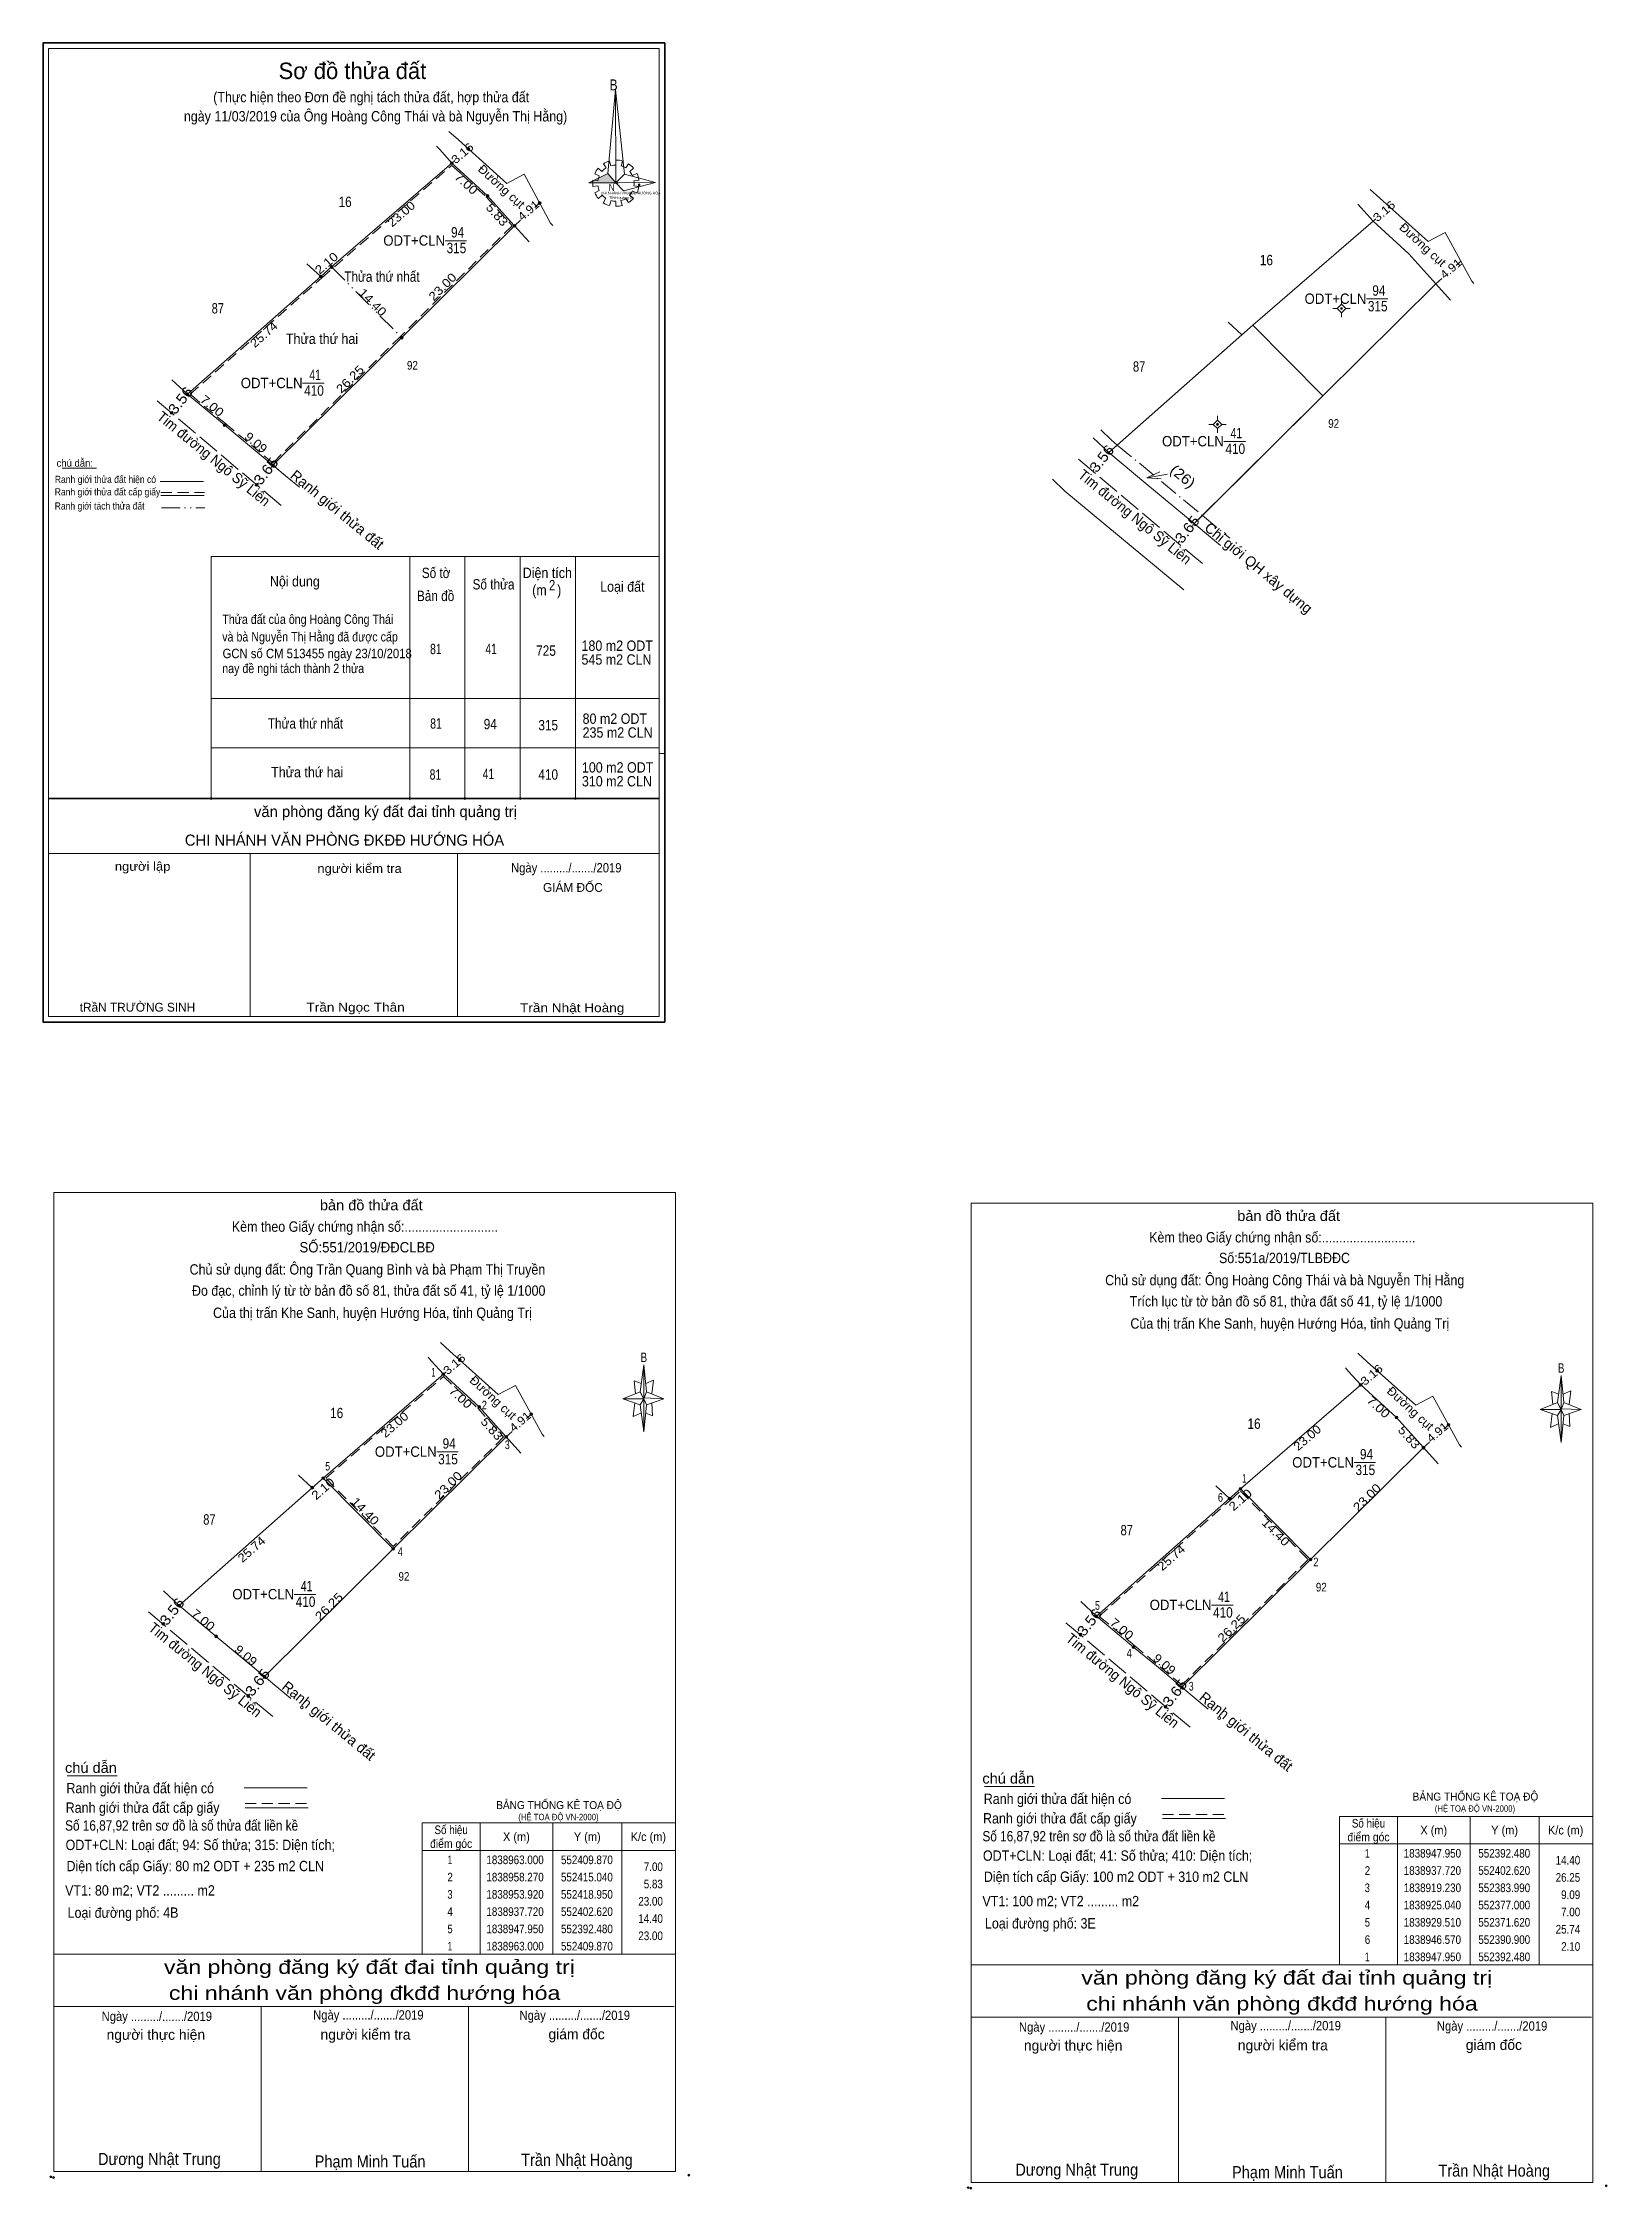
# Model space of a CAD drawing. Header units: metres. Extents: x 552217 to 552444, y 1838678 to 1838989.
import ezdxf
from ezdxf.enums import TextEntityAlignment as Align

# ---------------------------------------------------------------- set-up
doc = ezdxf.new("R2010")
doc.units = ezdxf.units.M
doc.header["$LTSCALE"] = 0.54
doc.header["$PDMODE"] = 32
doc.header["$PDSIZE"] = 0.27
for name, pattern in [('DASH_DOUBLE_DOT', [9.2, 5, -1.2, 0.3, -1.2, 0.3, -1.2]), ('DOT_DASHED', [7.7, 5, -1.2, 0.3, -1.2]), ('LONG_DASHED', [7.5, 6, -1.5]), ('MEDIUM_DASHED', [4.5, 3, -1.5])]:
    doc.linetypes.add(name, pattern=pattern)
for name, color, linetype, lineweight in [('1', 7, 'Continuous', 13), ('10', 7, 'Continuous', 13), ('11', 7, 'Continuous', 13), ('15', 7, 'Continuous', 13), ('17', 7, 'Continuous', 13), ('2', 7, 'Continuous', 13), ('30', 7, 'DOT_DASHED', 13), ('5', 7, 'Continuous', 13), ('6', 7, 'Continuous', 13), ('63', 7, 'Continuous', 13)]:
    doc.layers.add(name, color=color, linetype=linetype, lineweight=lineweight)
doc.layers.add('7', color=7, linetype='Continuous')

msp = doc.modelspace()

# ---------------------------------------------------------------- texts
at = {"layer": '1'}
msp.add_text('Sơ đồ thửa đất', height=2.38, dxfattribs=at).set_placement((552262.13, 1838983.6), align=Align.CENTER)
for s, height, width, p in [('B', 1.585, 0.8, (552299.38, 1838981.96)), ('N', 0.9904, 0.9, (552299.22, 1838967.39)), ('CHI NHÁNH VPĐKĐĐ-HƯỚNG HÓA', 0.3749, 0.95, (552298.07, 1838966.89)), ('TỈNH quảng trị', 0.375, 1.05, (552299.28, 1838966.24)), ('BẢNG THỐNG KÊ TOẠ ĐỘ ', 1.15, 0.95, (552415.6, 1838734.29)), ('BẢNG THỐNG KÊ TOẠ ĐỘ ', 1.15, 0.95, (552282.94, 1838733.06)), ('(HỆ TOẠ ĐỘ VN-2000)', 0.93, 0.9, (552286.14, 1838731.44)), ('(HỆ TOẠ ĐỘ VN-2000)', 0.93, 0.9, (552418.8, 1838732.67))]:
    msp.add_text(s, height=height, dxfattribs=dict(at, width=width)).set_placement(p)
for s, height, p in [('văn phòng đăng ký đất đai tỉnh quảng trị', 1.6, (552285.95, 1838876.72)), ('CHI NHÁNH VĂN PHÒNG ĐKĐĐ HƯỚNG HÓA', 1.6, (552284.09, 1838872.58)), ('GIÁM ĐỐC', 1.28, (552298.37, 1838865.89)), ('tRầN TRƯỜNG SINH', 1.28, (552239.37, 1838848.54))]:
    msp.add_text(s, height=height, dxfattribs=at).set_placement(p, align=Align.RIGHT)
for s, width, p in [('người lập', 1.1, (552235.78, 1838868.94)), ('người kiểm tra', 1.1, (552269.28, 1838868.63)), ('Trần Ngọc Thân', 1.15, (552269.7, 1838848.54)), ('Trần Nhật Hoàng', 1.15, (552301.49, 1838848.46))]:
    msp.add_text(s, height=1.28, dxfattribs=dict(at, width=width)).set_placement(p, align=Align.RIGHT)
at = {"layer": '15'}
for s, width, p in [('1', 0.65, (552273.855, 1838795.7)), ('2', 0.8, (552281.22, 1838790.94)), ('3', 0.75, (552284.55, 1838785.19)), ('5', 0.75, (552258.54, 1838782.08)), ('1', 0.65, (552391.235, 1838780.33)), ('6', 0.8, (552387.78, 1838777.57)), ('4', 0.8, (552269.045, 1838769.69)), ('2', 0.8, (552401.6, 1838768.22)), ('5', 0.75, (552369.98, 1838761.92)), ('4', 0.8, (552374.575, 1838755)), ('3', 0.75, (552383.55, 1838750.22))]:
    msp.add_text(s, height=1.25, dxfattribs=dict(at, width=width)).set_placement(p, align=Align.CENTER)
at = {"layer": '2'}
for s, height, rotation, width, p in [('3.16', 1.2, 40.896, 1.15, (552278.4372, 1838972.4088)), ('Đường cụt', 1.25, 317.545, 1.05, (552283.2831, 1838967.5782)), ('7.00', 1.25, 317.545, 1.15, (552278.1781, 1838968.006)), ('23.00', 1.25, 40.874, 1.1, (552269.611, 1838963.5914)), ('5.83', 1.25, 311.951, 1.15, (552282.6018, 1838963.5428)), ('4.91', 1.2, 40.896, 1.1, (552288.0122, 1838964.1198)), ('Đường cụt', 1.25, 317.545, 1.05, (552416.6431, 1838959.1482)), ('23.00', 1.25, 44.771, 1.15, (552275.6098, 1838953.0661)), ('3.56', 1.5, 51.926, 1.1, (552237.8242, 1838936.5925)), ('Tim đường Ngô Sỹ Liên', 1.5, 320.88, 0.95, (552241.5718, 1838928.0406)), ('3.65', 1.5, 51.926, 1.1, (552250.1985, 1838926.3425)), ('Tim đường Ngô Sỹ Liên', 1.5, 320.88, 0.95, (552374.9318, 1838919.6106)), ('3.16', 1.2, 40.896, 1.15, (552277.2672, 1838797.0388)), ('3.16', 1.2, 40.896, 1.15, (552410.0572, 1838795.4888)), ('7.00', 1.25, 317.545, 1.15, (552277.3681, 1838792.216)), ('Đường cụt', 1.25, 317.545, 1.05, (552282.0631, 1838792.1782)), ('Đường cụt', 1.25, 317.545, 1.05, (552414.8531, 1838790.6282)), ('7.00', 1.25, 317.545, 1.15, (552410.2281, 1838790.826)), ('23.00', 1.25, 40.874, 1.1, (552268.641, 1838788.2514)), ('5.83', 1.25, 311.951, 1.15, (552281.8318, 1838787.7128)), ('4.91', 1.2, 40.896, 1.1, (552286.7922, 1838788.7198)), ('23.00', 1.25, 40.874, 1.1, (552400.761, 1838786.3714)), ('5.83', 1.25, 311.951, 1.15, (552414.6218, 1838786.4828)), ('4.91', 1.2, 40.896, 1.1, (552419.5822, 1838787.1698)), ('23.00', 1.25, 44.771, 1.15, (552276.4298, 1838779.5161)), ('23.00', 1.25, 44.771, 1.15, (552409.4298, 1838777.7361)), ('14.40', 1.25, 314.747, 1.15, (552263.5398, 1838775.755)), ('14.40', 1.25, 314.747, 1.15, (552395.3498, 1838772.725)), ('3.56', 1.5, 51.926, 1.1, (552236.6042, 1838761.1925)), ('Tim đường Ngô Sỹ Liên', 1.5, 320.88, 0.95, (552240.3518, 1838752.6406)), ('3.56', 1.5, 51.926, 1.1, (552369.3942, 1838759.6425)), ('Tim đường Ngô Sỹ Liên', 1.5, 320.88, 0.95, (552373.1418, 1838751.0906)), ('3.65', 1.5, 51.926, 1.1, (552248.9785, 1838750.9425)), ('3.65', 1.5, 51.926, 1.1, (552381.7685, 1838749.3925))]:
    msp.add_text(s, height=height, rotation=rotation, dxfattribs=dict(at, width=width)).set_placement(p, align=Align.CENTER)
for s, height, width, p in [('16', 1.5, 0.85, (552261.075, 1838965.07)), ('94', 1.5, 0.85, (552277.35, 1838960.65)), ('ODT+CLN', 1.5, 0.95, (552271.07, 1838959.47)), ('315', 1.5, 0.85, (552277.185, 1838958.38)), ('Thửa thứ nhất', 1.5, 0.85, (552266.4, 1838954.24)), ('16', 1.5, 0.85, (552394.435, 1838956.64)), ('ODT+CLN', 1.5, 0.95, (552404.43, 1838951.04)), ('94', 1.5, 0.85, (552410.71, 1838952.22)), ('87', 1.5, 0.8, (552242.645, 1838949.65)), ('315', 1.5, 0.85, (552410.545, 1838949.95)), ('Thửa thứ hai', 1.5, 0.9, (552257.725, 1838945.24)), ('ODT+CLN', 1.5, 0.95, (552250.44, 1838938.83)), ('41', 1.5, 0.75, (552256.725, 1838940.01)), ('92', 1.25, 0.85, (552270.81, 1838941.52)), ('87', 1.5, 0.8, (552376.005, 1838941.22)), ('410', 1.5, 0.85, (552256.565, 1838937.74)), ('92', 1.25, 0.85, (552404.17, 1838933.09)), ('ODT+CLN', 1.5, 0.95, (552383.8, 1838930.4)), ('410', 1.5, 0.85, (552389.925, 1838929.31)), ('41', 1.5, 0.75, (552390.085, 1838931.58)), ('16', 1.5, 0.85, (552259.855, 1838789.67)), ('16', 1.5, 0.85, (552392.645, 1838788.12)), ('ODT+CLN', 1.5, 0.95, (552269.85, 1838784.07)), ('94', 1.5, 0.85, (552276.13, 1838785.25)), ('94', 1.5, 0.85, (552408.92, 1838783.7)), ('315', 1.5, 0.85, (552275.965, 1838782.98)), ('ODT+CLN', 1.5, 0.95, (552402.64, 1838782.52)), ('315', 1.5, 0.85, (552408.755, 1838781.43)), ('87', 1.5, 0.8, (552241.425, 1838774.25)), ('87', 1.5, 0.8, (552374.215, 1838772.7)), ('41', 1.5, 0.75, (552255.505, 1838764.61)), ('92', 1.25, 0.85, (552269.59, 1838766.12)), ('ODT+CLN', 1.5, 0.95, (552249.22, 1838763.43)), ('410', 1.5, 0.85, (552255.345, 1838762.34)), ('ODT+CLN', 1.5, 0.95, (552382.01, 1838761.88)), ('41', 1.5, 0.75, (552388.295, 1838763.06)), ('92', 1.25, 0.85, (552402.38, 1838764.57)), ('410', 1.5, 0.85, (552388.135, 1838760.79)), ('điểm góc', 1.25, 0.9, (552276.42, 1838727.43)), ('Số hiệu', 1.25, 0.85, (552276.42, 1838729.43)), ('X (m)', 1.25, 0.95, (552285.87, 1838728.43)), ('Y (m)', 1.25, 0.95, (552296.125, 1838728.43)), ('K/c (m)', 1.25, 0.95, (552304.965, 1838728.43)), (' 1', 1.25, 0.75, (552276.07, 1838725.08)), ('1838963.000', 1.25, 0.85, (552285.67, 1838725.08)), ('552409.870', 1.25, 0.85, (552296.07, 1838725.08)), (' 2', 1.25, 0.85, (552276.075, 1838722.58)), ('1838958.270', 1.25, 0.85, (552285.67, 1838722.58)), ('552415.040', 1.25, 0.85, (552296.07, 1838722.58)), (' 3', 1.25, 0.8, (552276.065, 1838720.08)), ('1838953.920', 1.25, 0.85, (552285.67, 1838720.08)), ('552418.950', 1.25, 0.85, (552296.07, 1838720.08)), (' 4', 1.25, 0.85, (552276.07, 1838717.58)), (' 5', 1.25, 0.8, (552276.075, 1838715.08)), ('1838937.720', 1.25, 0.85, (552285.67, 1838717.58)), ('1838947.950', 1.25, 0.85, (552285.67, 1838715.08)), ('552402.620', 1.25, 0.85, (552296.07, 1838717.58)), ('552392.480', 1.25, 0.85, (552296.07, 1838715.08)), (' 1', 1.25, 0.75, (552276.07, 1838712.58)), ('1838963.000', 1.25, 0.85, (552285.67, 1838712.58)), ('552409.870', 1.25, 0.85, (552296.07, 1838712.58))]:
    msp.add_text(s, height=height, dxfattribs=dict(at, width=width)).set_placement(p, align=Align.CENTER)
for s, p in [('Ranh giới thửa đất', (552259.4642, 1838920.6552)), ('Chỉ giới QH xây dựng', (552392.8192, 1838912.2284)), ('Ranh giới thửa đất', (552258.2442, 1838745.2552)), ('Ranh giới thửa đất', (552391.0342, 1838743.7052))]:
    msp.add_text(s, height=1.5, rotation=320.626, dxfattribs=at).set_placement(p, align=Align.CENTER)
at = {"layer": '2', "width": 0.85}
for s, p in [('5.83', (552307.07, 1838721.58)), ('7.00', (552307.07, 1838724.08)), ('23.00', (552307.07, 1838719.08)), ('14.40', (552307.07, 1838716.58)), ('23.00', (552307.07, 1838714.08))]:
    msp.add_text(s, height=1.25, dxfattribs=at).set_placement(p, align=Align.RIGHT)
at = {"layer": '5'}
for s, height, rotation, width, p in [('3.16', 1.2, 40.896, 1.15, (552411.8572, 1838964.0174)), ('4.91', 1.2, 40.896, 1.1, (552421.5272, 1838955.6941)), ('3.56', 1.5, 51.926, 1.1, (552371.1881, 1838928.1675)), ('(26)', 1.5, 320.626, 1.1, (552381.8542, 1838925.4914)), ('3.65', 1.5, 51.926, 1.1, (552383.5624, 1838917.9175))]:
    msp.add_text(s, height=height, rotation=rotation, dxfattribs=dict(at, width=width)).set_placement(p, align=Align.CENTER)
for s, height, width, p in [('bản đồ thửa đất', 1.5, 1.05, (552264.86, 1838819.77)), ('bản đồ thửa đất', 1.5, 1.05, (552397.65, 1838818.22)), ('Kèm theo Giấy chứng nhận số:...........................', 1.5, 0.9, (552263.94, 1838816.66)), ('SỐ:551/2019/ĐĐCLBĐ', 1.5, 0.95, (552264.26, 1838813.67)), ('Kèm theo Giấy chứng nhận số:...........................', 1.5, 0.9, (552396.73, 1838815.11)), ('Số:551a/2019/TLBĐĐC', 1.5, 0.9, (552397.05, 1838812.12)), ('Chủ sử dụng đất: Ông Trần Quang Bình và bà Phạm Thị Truyền', 1.5, 0.9, (552264.3, 1838810.46)), ('Chủ sử dụng đất: Ông Hoàng Công Thái và bà Nguyễn Thị Hằng', 1.5, 0.9, (552397.09, 1838808.91)), ('Đo đạc, chỉnh lý từ tờ bản đồ số 81, thửa đất số 41, tỷ lệ 1/1000 ', 1.5, 0.9, (552264.735, 1838807.39)), ('Trích lục từ tờ bản đồ số 81, thửa đất số 41, tỷ lệ 1/1000 ', 1.5, 0.9, (552397.525, 1838805.84)), ('Của thị trấn Khe Sanh, huyện Hướng Hóa, tỉnh Quảng Trị', 1.5, 0.9, (552265.03, 1838804.18)), ('Của thị trấn Khe Sanh, huyện Hướng Hóa, tỉnh Quảng Trị', 1.5, 0.9, (552397.82, 1838802.63)), ('B', 1.378, 0.75, (552304.32, 1838797.79)), ('B', 1.378, 0.75, (552437.11, 1838796.24)), ('văn phòng đăng ký đất đai tỉnh quảng trị', 2, 1.25, (552264.585, 1838709.19)), ('chi nhánh văn phòng đkđđ hướng hóa', 2, 1.25, (552263.895, 1838705.43)), ('văn phòng đăng ký đất đai tỉnh quảng trị', 2, 1.25, (552397.375, 1838707.64)), ('Ngày ........./......./2019', 1.35, 0.9, (552233.815, 1838702.37)), ('Ngày ........./......./2019', 1.35, 0.9, (552264.435, 1838702.57)), ('Ngày ........./......./2019', 1.35, 0.9, (552294.315, 1838702.52)), ('chi nhánh văn phòng đkđđ hướng hóa', 2, 1.25, (552396.685, 1838703.88)), ('Ngày ........./......./2019', 1.35, 0.9, (552366.605, 1838700.82)), ('Ngày ........./......./2019', 1.35, 0.9, (552397.225, 1838701.02)), ('Ngày ........./......./2019', 1.35, 0.9, (552427.105, 1838700.97)), ('Dương Nhật Trung', 1.75, 0.9, (552234.19, 1838681.51)), ('Phạm Minh Tuấn', 1.75, 0.9, (552264.685, 1838681.15)), ('Trần Nhật Hoàng', 1.75, 0.9, (552294.625, 1838681.38)), ('Dương Nhật Trung', 1.75, 0.9, (552366.98, 1838679.96)), ('Phạm Minh Tuấn', 1.75, 0.9, (552397.475, 1838679.6)), ('Trần Nhật Hoàng', 1.75, 0.9, (552427.415, 1838679.83))]:
    msp.add_text(s, height=height, dxfattribs=dict(at, width=width)).set_placement(p, align=Align.CENTER)
for s, p in [('người thực hiện', (552233.67, 1838699.64)), ('người kiểm tra', (552264.025, 1838699.66)), ('giám đốc', (552294.575, 1838699.72)), ('người thực hiện', (552366.46, 1838698.09)), ('người kiểm tra', (552396.815, 1838698.11)), ('giám đốc', (552427.365, 1838698.17))]:
    msp.add_text(s, height=1.5, dxfattribs=at).set_placement(p, align=Align.CENTER)
at = {"layer": '6'}
msp.add_text('chú dẫn:', height=1.029, dxfattribs=at).set_placement((552219.3, 1838927.47))
for s, height, width, p in [('Ranh giới thửa đất cấp giấy', 1.029, 0.9, (552219.04, 1838923.3)), ('Ranh giới thửa đất hiện có ', 1.029, 0.9, (552219.05, 1838925.11)), ('Ranh giới tách thửa đất', 1.029, 0.9, (552219.03, 1838921.26)), ('Số tờ', 1.5, 0.85, (552272.17, 1838911.33)), ('Diện tích', 1.5, 0.9, (552286.78, 1838911.34)), ('Nội dung', 1.5, 0.9, (552250.18, 1838910.11)), ('Bản đồ', 1.5, 0.85, (552271.47, 1838908)), ('Số thửa', 1.5, 0.85, (552279.52, 1838909.68)), ('(m   )', 1.5, 0.9, (552288.15, 1838908.85)), ('2', 1.5, 0.8, (552290.59, 1838909.56)), ('Loại đất', 1.5, 0.9, (552297.99, 1838909.35)), ('Thửa đất của ông Hoàng Công Thái', 1.36, 0.85, (552243.29, 1838904.69)), ('và bà Nguyễn Thị Hằng đã được cấp ', 1.36, 0.85, (552243.28, 1838902.15)), ('GCN số CM 513455 ngày 23/10/2018', 1.36, 0.9, (552243.33, 1838899.73)), ('81', 1.5, 0.75, (552273.37, 1838900.31)), ('41', 1.5, 0.75, (552281.37, 1838900.31)), ('725', 1.5, 0.85, (552288.73, 1838900.07)), ('545 m2 CLN', 1.5, 0.9, (552295.29, 1838898.79)), ('180 m2 ODT', 1.5, 0.9, (552295.29, 1838900.79)), ('nay đề nghi tách thành 2 thửa', 1.36, 0.85, (552243.28, 1838897.57)), ('Thửa thứ nhất', 1.5, 0.85, (552249.88, 1838889.53)), ('81', 1.5, 0.75, (552273.39, 1838889.52)), ('94', 1.5, 0.85, (552281.14, 1838889.44)), ('315', 1.5, 0.85, (552289.05, 1838889.28)), ('80 m2 ODT', 1.5, 0.9, (552295.45, 1838890.22)), ('235 m2 CLN', 1.5, 0.9, (552295.45, 1838888.22)), ('Thửa thứ hai', 1.5, 0.9, (552250.36, 1838882.48)), ('100 m2 ODT ', 1.5, 0.9, (552295.35, 1838883.16)), ('81', 1.5, 0.75, (552273.31, 1838882.13)), ('41', 1.5, 0.75, (552280.98, 1838882.21)), ('410', 1.5, 0.85, (552289.05, 1838882.13)), ('310 m2 CLN', 1.5, 0.9, (552295.35, 1838881.16)), ('chú dẫn', 1.5, 1.05, (552220.53, 1838738.3)), ('chú dẫn', 1.5, 1.05, (552353.32, 1838736.75)), ('Ranh giới thửa đất hiện có ', 1.5, 0.9, (552220.73, 1838735.34)), ('Ranh giới thửa đất hiện có ', 1.5, 0.9, (552353.52, 1838733.79)), ('Ranh giới thửa đất cấp giấy', 1.5, 0.9, (552220.62, 1838732.52)), ('Ranh giới thửa đất cấp giấy', 1.5, 0.9, (552353.41, 1838730.97)), ('Số 16,87,92 trên sơ đồ là số thửa đất liền kề', 1.5, 0.85, (552220.54, 1838729.93)), ('ODT+CLN: Loại đất; 94: Số thửa; 315: Diện tích;', 1.5, 0.9, (552220.61, 1838727.12)), ('Số 16,87,92 trên sơ đồ là số thửa đất liền kề', 1.5, 0.85, (552353.33, 1838728.38)), ('Diện tích cấp Giấy: 80 m2 ODT + 235 m2 CLN', 1.5, 0.9, (552220.74, 1838724.06)), ('ODT+CLN: Loại đất; 41: Số thửa; 410: Diện tích;', 1.5, 0.9, (552353.4, 1838725.57)), ('Diện tích cấp Giấy: 100 m2 ODT + 310 m2 CLN', 1.5, 0.9, (552353.53, 1838722.51)), ('VT1: 80 m2; VT2 ......... m2', 1.5, 0.9, (552220.54, 1838720.53)), ('VT1: 100 m2; VT2 ......... m2', 1.5, 0.9, (552353.33, 1838718.98)), ('Loại đường phố: 4B', 1.5, 0.9, (552220.9, 1838717.31)), ('Loại đường phố: 3E', 1.5, 0.9, (552353.69, 1838715.76))]:
    msp.add_text(s, height=height, dxfattribs=dict(at, width=width)).set_placement(p)
at = {"layer": '6', "width": 0.9}
msp.add_text('Ngày ........./......./2019', height=1.35, dxfattribs=at).set_placement((552293.085, 1838868.7), align=Align.CENTER)
at = {"layer": '63'}
for s, rotation, width, p in [('2.10', 41.135, 1.15, (552258.7889, 1838956.4529)), ('14.40', 314.747, 1.15, (552264.6198, 1838950.835)), ('25.74', 41.504, 1.1, (552249.7158, 1838946.1314)), ('26.25', 44.784, 1.15, (552262.2247, 1838939.6818)), ('7.00', 320.278, 1.15, (552241.4256, 1838935.794)), ('9.09', 320.267, 1.1, (552247.7705, 1838930.4777)), ('2.10', 41.135, 1.15, (552258.2789, 1838778.9829)), ('2.10', 41.135, 1.15, (552391.0689, 1838777.3729)), ('25.74', 41.504, 1.1, (552247.9358, 1838770.2014)), ('25.74', 41.504, 1.1, (552381.0858, 1838769.0014)), ('26.25', 44.784, 1.15, (552259.1647, 1838761.9518)), ('7.00', 320.278, 1.15, (552240.1256, 1838759.974)), ('7.00', 320.278, 1.15, (552373.1056, 1838758.674)), ('26.25', 44.784, 1.15, (552389.8247, 1838758.8018)), ('9.09', 320.267, 1.1, (552246.3105, 1838754.8377)), ('9.09', 320.267, 1.1, (552379.2705, 1838753.5677))]:
    msp.add_text(s, height=1.25, rotation=rotation, dxfattribs=dict(at, width=width)).set_placement(p, align=Align.CENTER)
for s, width, p in [('Số hiệu', 0.85, (552409.21, 1838730.38)), ('điểm góc', 0.9, (552409.21, 1838728.38)), ('X (m)', 0.95, (552418.66, 1838729.38)), ('Y (m)', 0.95, (552428.915, 1838729.38)), ('K/c (m)', 0.95, (552437.755, 1838729.38)), (' 1', 0.75, (552408.86, 1838726.03)), ('1838947.950', 0.85, (552418.46, 1838726.03)), ('552392.480', 0.85, (552428.86, 1838726.03)), (' 2', 0.85, (552408.865, 1838723.53)), ('1838937.720', 0.85, (552418.46, 1838723.53)), ('552402.620', 0.85, (552428.86, 1838723.53)), (' 4', 0.85, (552408.86, 1838718.53)), (' 3', 0.8, (552408.855, 1838721.03)), ('1838919.230', 0.85, (552418.46, 1838721.03)), ('1838925.040', 0.85, (552418.46, 1838718.53)), ('552383.990', 0.85, (552428.86, 1838721.03)), ('552377.000', 0.85, (552428.86, 1838718.53)), (' 5', 0.8, (552408.865, 1838716.03)), ('1838929.510', 0.85, (552418.46, 1838716.03)), ('552371.620', 0.85, (552428.86, 1838716.03)), (' 6', 0.85, (552408.865, 1838713.53)), ('1838946.570', 0.85, (552418.46, 1838713.53)), ('552390.900', 0.85, (552428.86, 1838713.53)), (' 1', 0.75, (552408.86, 1838711.03)), ('1838947.950', 0.85, (552418.46, 1838711.03)), ('552392.480', 0.85, (552428.86, 1838711.03))]:
    msp.add_text(s, height=1.25, dxfattribs=dict(at, width=width)).set_placement(p, align=Align.CENTER)
at = {"layer": '63', "width": 0.85}
for s, p in [('14.40', (552439.86, 1838725.03)), ('26.25', (552439.86, 1838722.53)), ('9.09', (552439.86, 1838720.03)), ('25.74', (552439.86, 1838715.03)), ('7.00', (552439.86, 1838717.53)), ('2.10', (552439.86, 1838712.53))]:
    msp.add_text(s, height=1.25, dxfattribs=at).set_placement(p, align=Align.RIGHT)
at = {"layer": '7', "width": 0.9}
for s, p in [('(Thực hiện theo Đơn đề nghị tách thửa đất, hợp thửa đất ', (552265.095, 1838980.24)), ('ngày 11/03/2019 của Ông Hoàng Công Thái và bà Nguyễn Thị Hằng)', (552265.48, 1838977.46))]:
    msp.add_text(s, height=1.5, dxfattribs=at).set_placement(p, align=Align.CENTER)

# ---------------------------------------------------------------- hatches: boundary and pattern name
at = {"layer": '1'}
msp.add_hatch(color=256, dxfattribs=at).paths.add_polyline_path([(552296.33, 1838968.56), (552299.08, 1838969.91), (552300.26, 1838968.56)])
at = {"layer": '11'}
for points in [[(552405.4598, 1838950.36, 1), (552405.1598, 1838950.36, 1)], [(552387.4898, 1838933.59, 1), (552387.1898, 1838933.59, 1)]]:
    msp.add_hatch(color=256, dxfattribs=at).paths.add_polyline_path(points)
at = {"layer": '63'}
for points in [[(552276.71, 1838971.43, 1), (552276.31, 1838971.43, 1)], [(552279.11, 1838973.49, 1), (552278.71, 1838973.49, 1)], [(552281.88, 1838966.7, 1), (552281.48, 1838966.7, 1)], [(552289.43, 1838965.65, 1), (552289.03, 1838965.65, 1)], [(552285.79, 1838962.35, 1), (552285.39, 1838962.35, 1)], [(552259.32, 1838956.38, 1), (552258.92, 1838956.38, 1)], [(552257.74, 1838955, 1), (552257.34, 1838955, 1)], [(552269.46, 1838946.15, 1), (552269.06, 1838946.15, 1)], [(552238.46, 1838937.94, 1), (552238.06, 1838937.94, 1)], [(552236.16, 1838935.27, 1), (552235.76, 1838935.27, 1)], [(552243.84, 1838933.47, 1), (552243.44, 1838933.47, 1)], [(552250.83, 1838927.66, 1), (552250.43, 1838927.66, 1)], [(552248.47, 1838924.83, 1), (552248.07, 1838924.83, 1)], [(552277.89, 1838798.09, 1), (552277.49, 1838798.09, 1)], [(552275.49, 1838796.03, 1), (552275.09, 1838796.03, 1)], [(552408.28, 1838794.48, 1), (552407.88, 1838794.48, 1)], [(552410.68, 1838796.54, 1), (552410.28, 1838796.54, 1)], [(552280.66, 1838791.3, 1), (552280.26, 1838791.3, 1)], [(552288.21, 1838790.25, 1), (552287.81, 1838790.25, 1)], [(552413.45, 1838789.75, 1), (552413.05, 1838789.75, 1)], [(552421, 1838788.7, 1), (552420.6, 1838788.7, 1)], [(552284.57, 1838786.95, 1), (552284.17, 1838786.95, 1)], [(552417.36, 1838785.4, 1), (552416.96, 1838785.4, 1)], [(552256.52, 1838779.6, 1), (552256.12, 1838779.6, 1)], [(552258.1, 1838780.98, 1), (552257.7, 1838780.98, 1)], [(552390.89, 1838779.43, 1), (552390.49, 1838779.43, 1)], [(552389.31, 1838778.05, 1), (552388.91, 1838778.05, 1)], [(552268.24, 1838770.75, 1), (552267.84, 1838770.75, 1)], [(552401.03, 1838769.2, 1), (552400.63, 1838769.2, 1)], [(552234.94, 1838759.87, 1), (552234.54, 1838759.87, 1)], [(552237.24, 1838762.54, 1), (552236.84, 1838762.54, 1)], [(552370.03, 1838760.99, 1), (552369.63, 1838760.99, 1)], [(552242.62, 1838758.07, 1), (552242.22, 1838758.07, 1)], [(552367.73, 1838758.32, 1), (552367.33, 1838758.32, 1)], [(552375.41, 1838756.52, 1), (552375.01, 1838756.52, 1)], [(552249.61, 1838752.26, 1), (552249.21, 1838752.26, 1)], [(552382.4, 1838750.71, 1), (552382, 1838750.71, 1)], [(552247.25, 1838749.43, 1), (552246.85, 1838749.43, 1)], [(552380.04, 1838747.88, 1), (552379.64, 1838747.88, 1)]]:
    msp.add_hatch(color=256, dxfattribs=at).paths.add_polyline_path(points)

# ---------------------------------------------------------------- linework, layer by layer
at = {"layer": '1'}
for p, q in [((552298.84, 1838970.73), (552298.45, 1838971.32)), ((552299.34, 1838971.73), (552299.52, 1838971.02)), ((552300.26, 1838971.14), (552300.28, 1838971.87)), ((552301.22, 1838971.73), (552301.05, 1838971)), ((552301.7, 1838970.73), (552302.09, 1838971.32)), ((552296.92, 1838968.97), (552297.64, 1838968.86)), ((552297.64, 1838968.13), (552296.92, 1838968.02)), ((552297.86, 1838969.59), (552297.21, 1838969.86)), ((552297.69, 1838970.68), (552298.23, 1838970.2)), ((552299.91, 1838968.54), (552300.61, 1838968.54)), ((552302.81, 1838970.68), (552302.27, 1838970.23)), ((552302.66, 1838969.61), (552303.31, 1838969.93)), ((552303.62, 1838968.97), (552302.88, 1838968.86)), ((552302.88, 1838968.13), (552303.62, 1838968.02)), ((552297.21, 1838967.13), (552297.86, 1838967.45)), ((552298.3, 1838966.77), (552297.73, 1838966.31)), ((552298.45, 1838965.7), (552298.82, 1838966.33)), ((552299.56, 1838965.99), (552299.34, 1838965.29)), ((552300.26, 1838965.17), (552300.26, 1838965.88)), ((552300.98, 1838965.99), (552301.2, 1838965.31)), ((552302.09, 1838965.7), (552301.7, 1838966.31)), ((552302.22, 1838966.77), (552302.81, 1838966.33)), ((552303.34, 1838967.11), (552302.62, 1838967.38)), ((552241.68, 1838914.44), (552306.54, 1838914.44)), ((552241.68, 1838914.44), (552241.68, 1838879.39)), ((552270.42, 1838914.44), (552270.42, 1838879.39)), ((552278.42, 1838914.44), (552278.42, 1838879.39)), ((552286.42, 1838914.44), (552286.42, 1838879.39)), ((552294.42, 1838914.44), (552294.42, 1838879.39)), ((552241.68, 1838893.87), (552306.54, 1838893.87)), ((552241.68, 1838886.73), (552306.54, 1838886.73)), ((552306.54, 1838885.93), (552307.34, 1838885.93)), ((552217.33, 1838878.61), (552217.33, 1838847.02)), ((552218.14, 1838871.45), (552306.54, 1838871.45)), ((552247.33, 1838871.45), (552247.33, 1838847.83)), ((552277.33, 1838871.45), (552277.33, 1838847.83))]:
    msp.add_line(p, q, dxfattribs=at)
at = {"layer": '1', "lineweight": 35}
msp.add_line((552218.14, 1838879.39), (552306.54, 1838879.39), dxfattribs=at)
at = {"layer": '1'}
for points in [[(552217.33, 1838847.02), (552217.33, 1838988.82), (552307.33, 1838988.82), (552307.33, 1838847.02)], [(552217.33, 1838847.02), (552217.33, 1838988.82), (552307.33, 1838988.82), (552307.33, 1838847.02)], [(552300.22, 1838982.07), (552300.26, 1838968.56), (552299.08, 1838969.91)], [(552300.22, 1838982.07), (552300.26, 1838968.56), (552301.5, 1838969.82)], [(552296.33, 1838968.56), (552299.08, 1838969.91), (552300.26, 1838968.56)], [(552306.02, 1838968.61), (552300.26, 1838968.56), (552301.5, 1838969.82)], [(552305.98, 1838968.63), (552301.39, 1838967.4), (552300.26, 1838968.56)], [(552257.9, 1838780.98), (552268.04, 1838770.75), (552249.41, 1838752.26), (552242.42, 1838758.07), (552237.04, 1838762.54), (552256.32, 1838779.6)]]:
    msp.add_lwpolyline(points, close=True, dxfattribs=at)
at = {"layer": '1', "linetype": 'MEDIUM_DASHED'}
for points in [[(552276.51, 1838971.1), (552281.5, 1838966.52), (552285.24, 1838962.36), (552269.08, 1838946.33), (552250.62, 1838928), (552243.8, 1838933.66), (552238.64, 1838937.95), (552257.7, 1838954.81)], [(552390.68, 1838779.09), (552400.48, 1838769.2), (552382.19, 1838751.05), (552375.37, 1838756.71), (552370.21, 1838761), (552389.28, 1838777.86)]]:
    msp.add_lwpolyline(points, close=True, dxfattribs=at)
at = {"layer": '1'}
for centre, major_axis, start_param, end_param in [((552300.2714, 1838968.5176), (3.3649, 0), 1.84955988, 2.13900916), ((552300.2714, 1838968.5176), (2.6372, 0), 1.56985589, 1.85611068), ((552300.2714, 1838968.5176), (3.3649, 0), 1.27924208, 1.56332225), ((552300.2714, 1838968.5176), (2.6372, 0), 1.00270906, 1.2755622), ((552300.2714, 1838968.5176), (3.3649, 0), 0.71056237, 0.99687234), ((552300.2714, 1838968.5176), (3.3649, 0), 3.00667928, 3.29139349), ((552300.2714, 1838968.5176), (3.3649, 0), 2.43958176, 2.72400246), ((552300.2714, 1838968.5176), (2.6372, 0), 2.72368549, 3.01515824), ((552300.2714, 1838968.5176), (2.6372, 0), 3.28229955, 3.56105054), ((552300.2714, 1838968.5176), (2.6372, 0), 2.13373541, 2.44496261), ((552300.2714, 1838968.5176), (2.6372, 0), 0.42678376, 0.70646463), ((552300.2714, 1838968.5176), (2.6372, 0), 6.13558388, 6.41618463), ((552300.2714, 1838968.5176), (3.3649, 0), 0.1390515, 0.43393316), ((552300.2714, 1838968.5176), (3.3649, 0), 5.85230288, 6.13839648), ((552300.2714, 1838968.5176), (3.3649, 0), 3.56988637, 3.85691866), ((552300.2714, 1838968.5176), (2.6372, 0), 3.86077574, 4.13258255), ((552300.2521, 1838968.4976), (3.3649, 0), 4.1470906, 4.43659307), ((552300.2714, 1838968.5176), (2.6372, 0), 4.43854677, 4.71314001), ((552300.2714, 1838968.5176), (3.3649, 0), 4.71301008, 4.99761054), ((552300.2714, 1838968.5176), (2.6372, 0), 4.99087134, 5.28933161), ((552300.2714, 1838968.5176), (3.3649, 0), 5.28561416, 5.56798705), ((552300.2714, 1838968.5176), (2.6372, 0), 5.56137327, 5.83951437)]:
    msp.add_ellipse(centre, major_axis=major_axis, ratio=0.995001, start_param=start_param, end_param=end_param, dxfattribs=at)
for p in [(552303.62, 1838968.29), (552241.68, 1838879.39), (552270.42, 1838879.39), (552278.42, 1838879.39), (552286.42, 1838879.39), (552294.42, 1838879.39)]:
    msp.add_point(p, dxfattribs=at)
at = {"layer": '10'}
for p in [(552392.48, 1838947.95), (552385.16, 1838920.4)]:
    msp.add_line(p, (552402.62, 1838937.72), dxfattribs=at)
for points in [[(552392.48, 1838947.95), (552409.87, 1838963), (552415.04, 1838958.27), (552418.95, 1838953.92), (552402.62, 1838937.72)], [(552372.85, 1838930.6), (552390.9, 1838946.57), (552392.48, 1838947.95)], [(552372.85, 1838930.6), (552371.62, 1838929.51), (552377, 1838925.04), (552383.99, 1838919.23), (552385.16, 1838920.4)]]:
    msp.add_lwpolyline(points, dxfattribs=at)
at = {"layer": '11'}
for p, q in [((552404.69, 1838950.36), (552404.06, 1838950.36)), ((552405.31, 1838951.61), (552405.31, 1838950.99)), ((552405.31, 1838949.73), (552405.31, 1838949.11)), ((552406.56, 1838950.36), (552405.94, 1838950.36)), ((552387.34, 1838934.84), (552387.34, 1838934.21)), ((552386.71, 1838933.59), (552386.09, 1838933.59)), ((552387.34, 1838932.97), (552387.34, 1838932.34)), ((552388.59, 1838933.59), (552387.97, 1838933.59))]:
    msp.add_line(p, q, dxfattribs=at)
for points in [[(552405.31, 1838950.99), (552404.69, 1838950.36), (552405.31, 1838949.73), (552405.94, 1838950.36)], [(552387.34, 1838934.21), (552386.71, 1838933.59), (552387.34, 1838932.97), (552387.97, 1838933.59)]]:
    msp.add_lwpolyline(points, close=True, dxfattribs=at)
for centre in [(552405.3098, 1838950.36), (552387.3398, 1838933.59)]:
    msp.add_circle(centre, 0.15, dxfattribs=at)
at = {"layer": '15'}
for centre in [(552275.29, 1838796.03), (552408.08, 1838794.48), (552280.46, 1838791.3), (552413.25, 1838789.75), (552284.37, 1838786.95), (552417.16, 1838785.4), (552256.32, 1838779.6), (552389.11, 1838778.05), (552237.04, 1838762.54), (552369.83, 1838760.99), (552242.42, 1838758.07), (552375.21, 1838756.52), (552249.41, 1838752.26), (552382.2, 1838750.71), (552254.8, 1838747.79), (552387.59, 1838746.24)]:
    msp.add_circle(centre, 0.2, dxfattribs=at)
at = {"layer": '17'}
for p, q in [((552220.1, 1838927.23), (552225.07, 1838927.23)), ((552220.84, 1838737.89), (552228.08, 1838737.89)), ((552353.63, 1838736.34), (552360.87, 1838736.34))]:
    msp.add_line(p, q, dxfattribs=at)
at = {"layer": '2'}
for p, q in [((552277.47, 1838974.78), (552276.09, 1838976.02)), ((552284.47, 1838968.49), (552277.47, 1838974.78)), ((552276.93, 1838971.79), (552276.51, 1838971.43)), ((552276.51, 1838971.43), (552281.68, 1838966.7)), ((552278.9, 1838973.5), (552278.72, 1838973.34)), ((552286.97, 1838969.8), (552284.47, 1838968.49)), ((552290.82, 1838962.74), (552286.97, 1838969.8)), ((552410.83, 1838966.35), (552409.45, 1838967.59)), ((552417.83, 1838960.06), (552410.83, 1838966.35)), ((552285.59, 1838962.35), (552287.71, 1838960)), ((552291.12, 1838962.4), (552290.82, 1838962.74)), ((552409.87, 1838963), (552415.04, 1838958.27)), ((552275.55, 1838960.18), (552278.66, 1838960.18)), ((552420.33, 1838961.37), (552417.83, 1838960.06)), ((552424.18, 1838954.31), (552420.33, 1838961.37)), ((552255.52, 1838956.82), (552257.54, 1838955)), ((552418.95, 1838953.92), (552421.07, 1838951.57)), ((552424.48, 1838953.97), (552424.18, 1838954.31)), ((552408.91, 1838951.75), (552412.02, 1838951.75)), ((552388.88, 1838948.39), (552390.9, 1838946.57)), ((552392.48, 1838947.95), (552402.62, 1838937.72)), ((552238.11, 1838937.76), (552238.26, 1838937.94)), ((552238.26, 1838937.94), (552243.64, 1838933.47)), ((552254.92, 1838939.54), (552258.03, 1838939.54)), ((552235.94, 1838935.24), (552236.13, 1838935.46)), ((552388.28, 1838931.11), (552391.39, 1838931.11)), ((552250.37, 1838927.35), (552250.63, 1838927.66)), ((552371.62, 1838929.51), (552377, 1838925.04)), ((552248.27, 1838924.83), (552248.53, 1838925.14)), ((552276.25, 1838799.38), (552274.87, 1838800.62)), ((552283.25, 1838793.09), (552276.25, 1838799.38)), ((552277.68, 1838798.1), (552277.5, 1838797.94)), ((552409.04, 1838797.83), (552407.66, 1838799.07)), ((552416.04, 1838791.54), (552409.04, 1838797.83)), ((552275.71, 1838796.39), (552275.29, 1838796.03)), ((552275.29, 1838796.03), (552280.46, 1838791.3)), ((552285.75, 1838794.4), (552283.25, 1838793.09)), ((552289.6, 1838787.34), (552285.75, 1838794.4)), ((552408.5, 1838794.84), (552408.08, 1838794.48)), ((552408.08, 1838794.48), (552413.25, 1838789.75)), ((552410.47, 1838796.55), (552410.29, 1838796.39)), ((552418.54, 1838792.85), (552416.04, 1838791.54)), ((552422.39, 1838785.79), (552418.54, 1838792.85)), ((552274.33, 1838784.78), (552277.44, 1838784.78)), ((552284.37, 1838786.95), (552286.49, 1838784.6)), ((552289.9, 1838787), (552289.6, 1838787.34)), ((552417.16, 1838785.4), (552419.28, 1838783.05)), ((552422.69, 1838785.45), (552422.39, 1838785.79)), ((552407.12, 1838783.23), (552410.23, 1838783.23)), ((552254.3, 1838781.42), (552256.32, 1838779.6)), ((552257.9, 1838780.98), (552268.04, 1838770.75)), ((552387.09, 1838779.87), (552389.11, 1838778.05)), ((552390.69, 1838779.43), (552400.83, 1838769.2)), ((552253.7, 1838764.14), (552256.81, 1838764.14)), ((552234.72, 1838759.84), (552234.91, 1838760.06)), ((552236.89, 1838762.36), (552237.04, 1838762.54)), ((552237.04, 1838762.54), (552242.42, 1838758.07)), ((552369.68, 1838760.81), (552369.83, 1838760.99)), ((552369.83, 1838760.99), (552375.21, 1838756.52)), ((552386.49, 1838762.59), (552389.6, 1838762.59)), ((552367.51, 1838758.29), (552367.7, 1838758.51)), ((552249.15, 1838751.95), (552249.41, 1838752.26)), ((552249.41, 1838752.26), (552251.48, 1838750.54)), ((552251.48, 1838750.54), (552253.23, 1838749.09)), ((552381.94, 1838750.4), (552382.2, 1838750.71)), ((552382.2, 1838750.71), (552384.27, 1838748.99)), ((552247.05, 1838749.43), (552247.31, 1838749.74)), ((552379.84, 1838747.88), (552380.1, 1838748.19)), ((552384.27, 1838748.99), (552386.02, 1838747.54)), ((552280.62, 1838731.05), (552280.62, 1838712.05)), ((552291.12, 1838731.05), (552291.12, 1838712.05)), ((552301.12, 1838731.05), (552301.12, 1838712.05)), ((552272.22, 1838727.05), (552308.92, 1838727.05))]:
    msp.add_line(p, q, dxfattribs=at)
at = {"layer": '2', "linetype": 'DASH_DOUBLE_DOT'}
msp.add_line((552259.12, 1838956.38), (552269.26, 1838946.15), dxfattribs=at)
at = {"layer": '2', "linetype": 'LONG_DASHED'}
for p, q in [((552233.85, 1838937), (552252.19, 1838921.53)), ((552367.21, 1838928.57), (552385.55, 1838913.1)), ((552232.63, 1838761.6), (552250.97, 1838746.13)), ((552365.42, 1838760.05), (552383.76, 1838744.58))]:
    msp.add_line(p, q, dxfattribs=at)
at = {"layer": '2'}
for points in [[(552257.54, 1838955), (552259.12, 1838956.38), (552276.51, 1838971.43)], [(552274.32, 1838973.9), (552274.77, 1838973.39), (552276.51, 1838971.43)], [(552281.68, 1838966.7), (552285.01, 1838962.99), (552285.59, 1838962.35)], [(552407.68, 1838965.47), (552408.13, 1838964.96), (552409.87, 1838963)], [(552285.59, 1838962.35), (552269.26, 1838946.15), (552250.63, 1838927.66)], [(552390.9, 1838946.57), (552392.48, 1838947.95), (552409.87, 1838963)], [(552236.01, 1838940.06), (552238.26, 1838937.94), (552257.54, 1838955)], [(552418.95, 1838953.92), (552402.62, 1838937.72), (552383.99, 1838919.23)], [(552369.37, 1838931.63), (552371.62, 1838929.51), (552390.9, 1838946.57)], [(552243.64, 1838933.47), (552246.93, 1838930.74), (552250.63, 1838927.66)], [(552250.63, 1838927.66), (552252.7, 1838925.94), (552254.45, 1838924.49)], [(552383.99, 1838919.23), (552386.06, 1838917.51), (552387.81, 1838916.06)], [(552273.1, 1838798.5), (552273.55, 1838797.99), (552275.29, 1838796.03)], [(552256.32, 1838779.6), (552257.9, 1838780.98), (552275.29, 1838796.03)], [(552389.11, 1838778.05), (552390.69, 1838779.43), (552408.08, 1838794.48)], [(552405.89, 1838796.95), (552406.34, 1838796.44), (552408.08, 1838794.48)], [(552280.46, 1838791.3), (552283.79, 1838787.59), (552284.37, 1838786.95)], [(552413.25, 1838789.75), (552416.58, 1838786.04), (552417.16, 1838785.4)], [(552284.37, 1838786.95), (552268.04, 1838770.75), (552249.41, 1838752.26)], [(552417.16, 1838785.4), (552400.83, 1838769.2), (552382.2, 1838750.71)], [(552234.79, 1838764.66), (552237.04, 1838762.54), (552256.32, 1838779.6)], [(552367.58, 1838763.11), (552369.83, 1838760.99), (552389.11, 1838778.05)], [(552242.42, 1838758.07), (552245.71, 1838755.34), (552249.41, 1838752.26)], [(552375.21, 1838756.52), (552378.5, 1838753.79), (552382.2, 1838750.71)]]:
    msp.add_lwpolyline(points, dxfattribs=at)
at = {"layer": '2', "linetype": 'MEDIUM_DASHED'}
msp.add_lwpolyline([(552275.29, 1838795.7), (552280.28, 1838791.12), (552284.02, 1838786.96), (552268.04, 1838771.1), (552258.27, 1838780.97)], close=True, dxfattribs=at)
at = {"layer": '2'}
for points in [[(552408.08, 1838794.48), (552413.25, 1838789.75), (552417.16, 1838785.4), (552400.83, 1838769.2), (552390.69, 1838779.43)], [(552272.22, 1838731.05), (552308.92, 1838731.05), (552308.92, 1838712.05), (552272.22, 1838712.05)]]:
    msp.add_lwpolyline(points, close=True, dxfattribs=at)
at = {"layer": '30'}
for p, q in [((552372.85, 1838930.6), (552385.16, 1838920.4)), ((552385.16, 1838920.4), (552389.12, 1838917.12))]:
    msp.add_line(p, q, dxfattribs=at)
msp.add_lwpolyline([(552370.47, 1838932.82), (552371.98, 1838931.33), (552372.85, 1838930.6)], dxfattribs=at)
at = {"layer": '30', "linetype": 'Continuous'}
msp.add_lwpolyline([(552363.48, 1838925.67), (552365.25, 1838923.91), (552382.48, 1838909.63)], dxfattribs=at)
at = {"layer": '5'}
for p, q in [((552412.26, 1838965.07), (552412.08, 1838964.91)), ((552410.29, 1838963.36), (552409.87, 1838963)), ((552422.59, 1838957.22), (552421.89, 1838956.58)), ((552419.82, 1838954.71), (552418.95, 1838953.92)), ((552371.47, 1838929.33), (552371.62, 1838929.51)), ((552369.3, 1838926.81), (552369.49, 1838927.03)), ((552377.12, 1838925.87), (552380.1, 1838926.39)), ((552383.73, 1838918.92), (552383.99, 1838919.23)), ((552381.63, 1838916.4), (552381.89, 1838916.71)), ((552303.79, 1838793.49), (552304.29, 1838797.39)), ((552436.58, 1838791.94), (552437.08, 1838795.84)), ((552303.79, 1838791.59), (552301.29, 1838792.49)), ((552304.69, 1838791.59), (552304.29, 1838787.69)), ((552304.69, 1838793.49), (552307.19, 1838792.49)), ((552305.49, 1838791.89), (552305.59, 1838789.99)), ((552436.58, 1838790.04), (552434.08, 1838790.94)), ((552437.48, 1838791.94), (552439.98, 1838790.94)), ((552305.59, 1838789.99), (552304.59, 1838790.39)), ((552437.48, 1838790.04), (552437.08, 1838786.14)), ((552438.38, 1838788.44), (552437.38, 1838788.84)), ((552438.28, 1838790.34), (552438.38, 1838788.44)), ((552218.92, 1838712.05), (552308.92, 1838712.05)), ((552351.71, 1838710.5), (552441.71, 1838710.5)), ((552218.92, 1838704.45), (552308.72, 1838704.45)), ((552218.92, 1838704.45), (552308.72, 1838704.45)), ((552218.92, 1838704.45), (552308.72, 1838704.45)), ((552248.92, 1838680.55), (552248.92, 1838704.45)), ((552278.92, 1838680.55), (552278.92, 1838704.45)), ((552351.71, 1838702.9), (552441.51, 1838702.9)), ((552351.71, 1838702.9), (552441.51, 1838702.9)), ((552351.71, 1838702.9), (552441.51, 1838702.9)), ((552381.71, 1838679), (552381.71, 1838702.9)), ((552411.71, 1838679), (552411.71, 1838702.9))]:
    msp.add_line(p, q, dxfattribs=at)
at = {"layer": '5', "lineweight": 35}
msp.add_lwpolyline([(552217.34, 1838988.83), (552307.34, 1838988.83), (552307.34, 1838847.03), (552217.34, 1838847.03)], close=True, dxfattribs=at)
at = {"layer": '5'}
for points in [[(552306.54, 1838879.39), (552306.54, 1838847.83), (552218.14, 1838847.83), (552218.14, 1838988.03), (552306.54, 1838988.03)], [(552218.92, 1838822.35), (552308.92, 1838822.35), (552308.92, 1838680.55), (552218.92, 1838680.55)], [(552351.71, 1838820.8), (552441.71, 1838820.8), (552441.71, 1838679), (552351.71, 1838679)], [(552304.29, 1838797.39), (552304.69, 1838793.49), (552304.29, 1838792.49)], [(552437.08, 1838795.84), (552437.48, 1838791.94), (552437.08, 1838790.94)], [(552304.29, 1838792.49), (552301.29, 1838792.49), (552303.79, 1838793.49), (552304.69, 1838791.59), (552307.19, 1838792.49), (552304.29, 1838792.59)], [(552304.29, 1838792.49), (552304.29, 1838787.69), (552303.79, 1838791.59)], [(552437.08, 1838790.94), (552434.08, 1838790.94), (552436.58, 1838791.94), (552437.48, 1838790.04), (552439.98, 1838790.94), (552437.08, 1838791.04)], [(552437.08, 1838790.94), (552437.08, 1838786.14), (552436.58, 1838790.04)]]:
    msp.add_lwpolyline(points, close=True, dxfattribs=at)
for points in [[(552379.18, 1838925.72), (552377.12, 1838925.87), (552379.01, 1838926.71)], [(552303.99, 1838794.69), (552302.89, 1838795.09), (552303.09, 1838793.19)], [(552304.59, 1838794.69), (552305.69, 1838795.19), (552305.49, 1838793.19)], [(552304.29, 1838792.49), (552303.79, 1838793.49), (552301.29, 1838792.49)], [(552302.99, 1838791.89), (552302.79, 1838789.89), (552303.89, 1838790.39)], [(552304.29, 1838792.49), (552304.69, 1838791.59), (552307.19, 1838792.49)], [(552437.08, 1838790.94), (552436.58, 1838791.94), (552434.08, 1838790.94)], [(552436.78, 1838793.14), (552435.68, 1838793.54), (552435.88, 1838791.64)], [(552437.08, 1838790.94), (552437.48, 1838790.04), (552439.98, 1838790.94)], [(552437.38, 1838793.14), (552438.48, 1838793.64), (552438.28, 1838791.64)], [(552435.78, 1838790.34), (552435.58, 1838788.34), (552436.68, 1838788.84)], [(552308.92, 1838680.55), (552218.92, 1838680.55), (552218.92, 1838704.45)], [(552441.71, 1838679), (552351.71, 1838679), (552351.71, 1838702.9)]]:
    msp.add_lwpolyline(points, dxfattribs=at)
for p in [(552218.45, 1838679.78), (552218.85, 1838679.71), (552351.24, 1838678.23), (552351.64, 1838678.16)]:
    msp.add_point(p, dxfattribs=at)
at = {"layer": '6'}
for p, q in [((552234.29, 1838925.31), (552240.56, 1838925.31)), ((552234.39, 1838923.3), (552240.65, 1838923.3)), ((552246.44, 1838736.15), (552255.58, 1838736.15)), ((552246.58, 1838733.22), (552255.72, 1838733.22)), ((552379.23, 1838734.6), (552388.37, 1838734.6)), ((552379.37, 1838731.67), (552388.51, 1838731.67))]:
    msp.add_line(p, q, dxfattribs=at)
at = {"layer": '6', "linetype": 'MEDIUM_DASHED'}
for p, q in [((552234.39, 1838923.72), (552240.7, 1838923.72)), ((552246.58, 1838733.84), (552255.78, 1838733.84)), ((552379.37, 1838732.29), (552388.57, 1838732.29))]:
    msp.add_line(p, q, dxfattribs=at)
at = {"layer": '6'}
for p in [(552310.82, 1838680.05), (552443.61, 1838678.5)]:
    msp.add_point(p, dxfattribs=at)
at = {"layer": '63'}
for p, q in [((552289.23, 1838965.65), (552288.53, 1838965.01)), ((552286.46, 1838963.14), (552285.59, 1838962.35)), ((552285.24, 1838787.74), (552284.37, 1838786.95)), ((552288.01, 1838790.25), (552287.31, 1838789.61)), ((552420.8, 1838788.7), (552420.1, 1838788.06)), ((552418.03, 1838786.19), (552417.16, 1838785.4)), ((552413.41, 1838732), (552413.41, 1838710.5)), ((552423.91, 1838732), (552423.91, 1838710.5)), ((552433.91, 1838732), (552433.91, 1838710.5)), ((552405.01, 1838728), (552441.71, 1838728))]:
    msp.add_line(p, q, dxfattribs=at)
at = {"layer": '63', "linetype": 'DASH_DOUBLE_DOT'}
msp.add_line((552234.48, 1838921.49), (552240.78, 1838921.49), dxfattribs=at)
at = {"layer": '63'}
msp.add_lwpolyline([(552405.01, 1838732), (552441.71, 1838732), (552441.71, 1838710.5), (552405.01, 1838710.5)], close=True, dxfattribs=at)
for centre in [(552276.51, 1838971.43), (552278.91, 1838973.49), (552281.68, 1838966.7), (552289.23, 1838965.65), (552285.59, 1838962.35), (552259.12, 1838956.38), (552257.54, 1838955), (552269.26, 1838946.15), (552238.26, 1838937.94), (552235.96, 1838935.27), (552243.64, 1838933.47), (552250.63, 1838927.66), (552248.27, 1838924.83), (552277.69, 1838798.09), (552275.29, 1838796.03), (552408.08, 1838794.48), (552410.48, 1838796.54), (552280.46, 1838791.3), (552288.01, 1838790.25), (552413.25, 1838789.75), (552420.8, 1838788.7), (552284.37, 1838786.95), (552417.16, 1838785.4), (552256.32, 1838779.6), (552257.9, 1838780.98), (552390.69, 1838779.43), (552389.11, 1838778.05), (552268.04, 1838770.75), (552400.83, 1838769.2), (552234.74, 1838759.87), (552237.04, 1838762.54), (552369.83, 1838760.99), (552242.42, 1838758.07), (552367.53, 1838758.32), (552375.21, 1838756.52), (552249.41, 1838752.26), (552382.2, 1838750.71), (552247.05, 1838749.43), (552379.84, 1838747.88)]:
    msp.add_circle(centre, 0.2, dxfattribs=at)

msp.set_redraw_order([(e.dxf.handle, doc.entitydb.next_handle()) for e in msp.query("TEXT MTEXT ATTDEF DIMENSION ARC_DIMENSION")])  # texts and dimensions are drawn at this point

doc.saveas('drawing.dxf')
